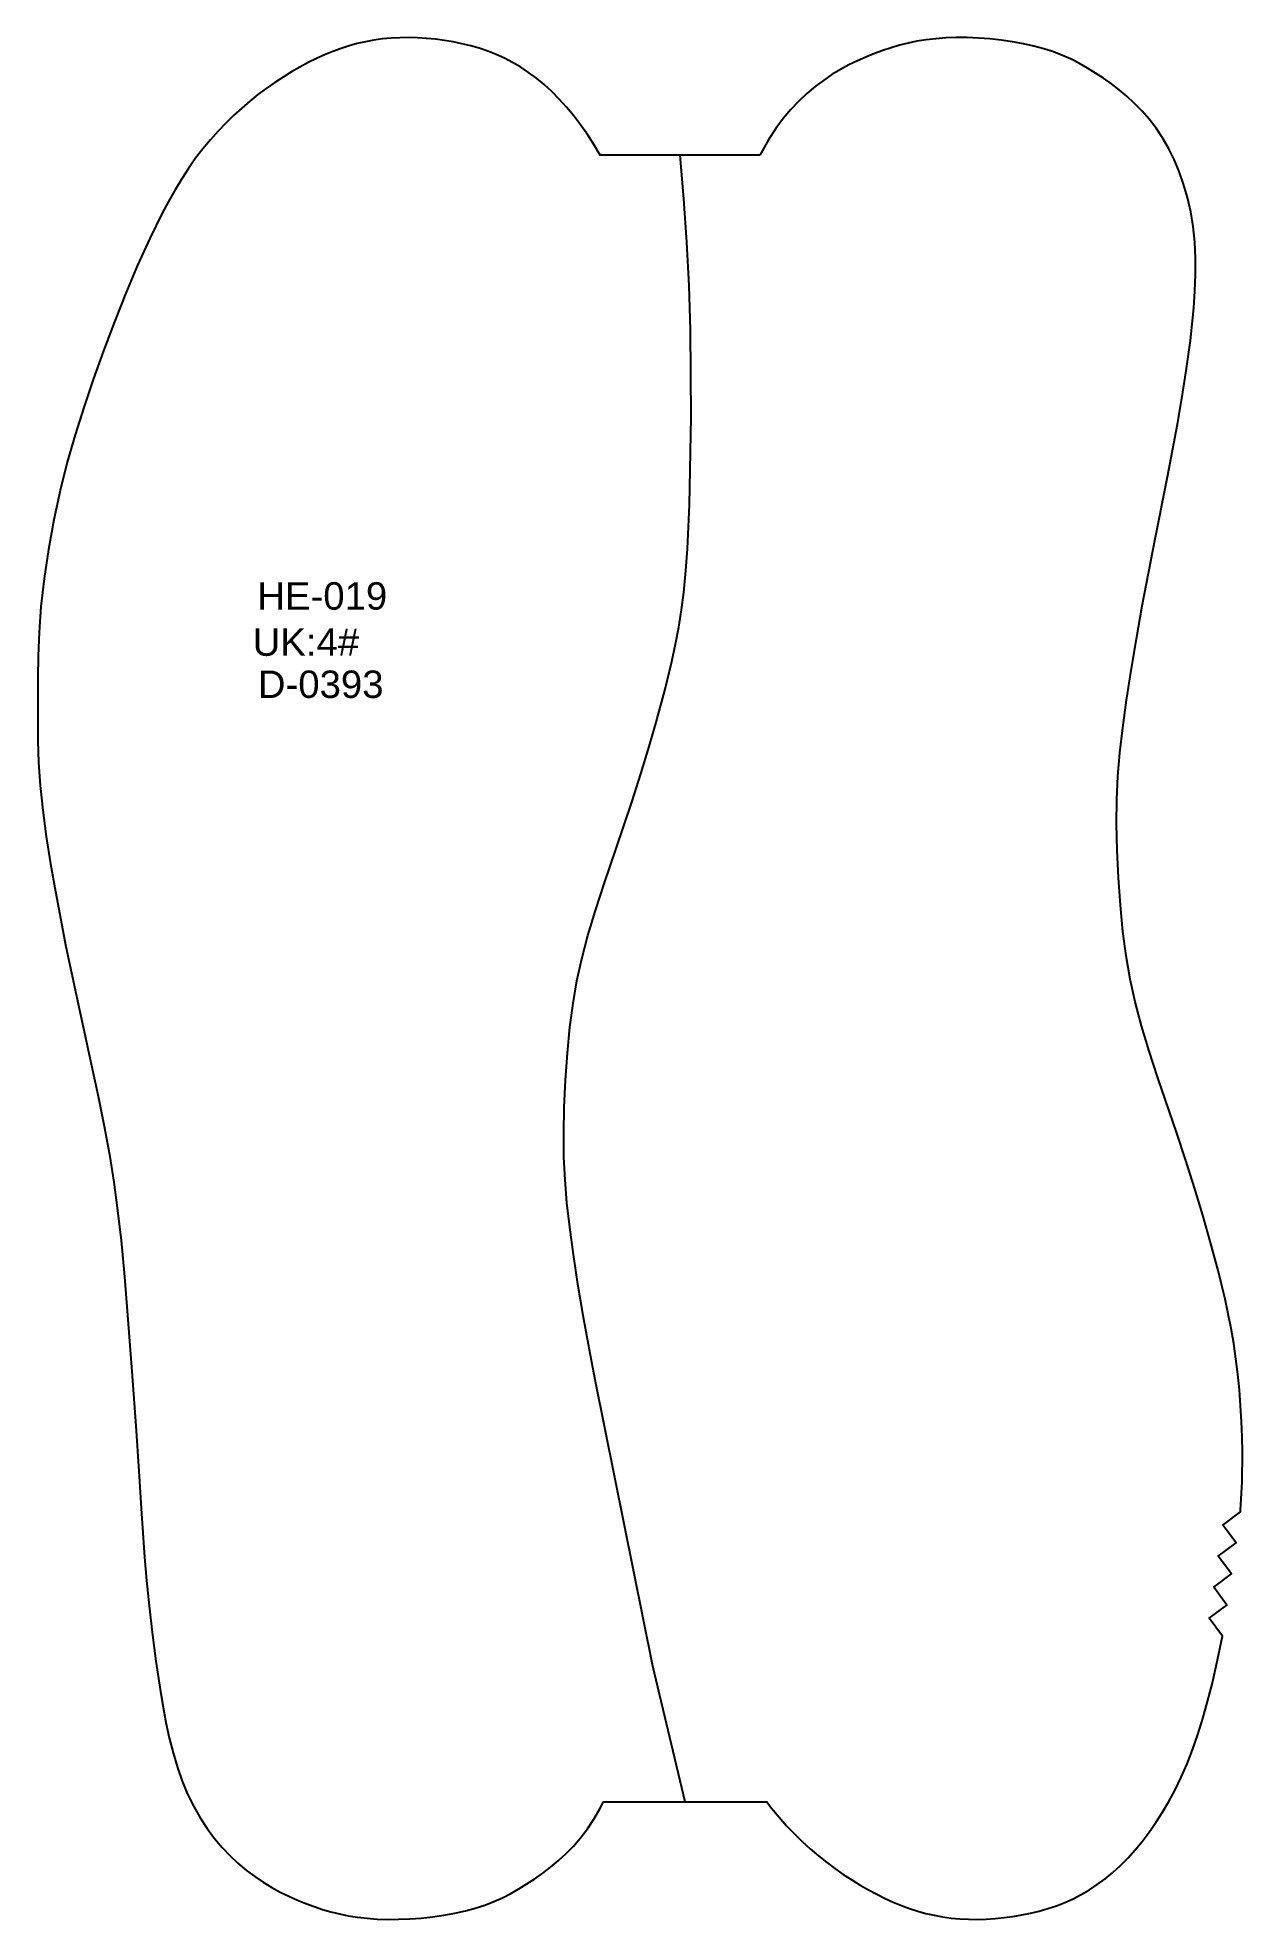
# Model space of a CAD drawing. Extents: x 0 to 4668, y 0 to 316.
# Drawn here: x 4016.4 to 4170.1, y 0 to 240.2 of the extents above; entities that cross this region are included whole.
import ezdxf

# ---------------------------------------------------------------- set-up
doc = ezdxf.new("R2010")
doc.units = 0
doc.layers.add('1', color=7, linetype='CONTINUOUS')
doc.layers.add('DEFAULT', color=7, linetype='CONTINUOUS')
doc.styles.add('ARIAL_REGULAR', font='arial.ttf')

msp = doc.modelspace()

# ---------------------------------------------------------------- texts
at = {"layer": '1', "color": 1, "style": 'ARIAL_REGULAR'}
for s, p in [('HE-019', (4044.42, 167.15)), ('UK:4#', (4043.83, 161.26)), ('D-0393', (4044.49, 155.88))]:
    msp.add_text(s, height=3.5, dxfattribs=at).set_placement(p)

# ---------------------------------------------------------------- linework, layer by layer
at = {"layer": 'DEFAULT', "color": 5}
msp.add_lwpolyline([(4108.54, 225.15), (4088.15, 225.15), (4087.36, 226.5), (4086.52, 227.81), (4085.65, 229.04), (4084.76, 230.2), (4083.85, 231.3), (4082.92, 232.32), (4081.98, 233.28), (4081.01, 234.16), (4080.03, 234.98), (4079.03, 235.72), (4078.02, 236.39), (4076.99, 237), (4075.95, 237.53), (4074.89, 238.01), (4073.82, 238.42), (4072.74, 238.79), (4071.64, 239.1), (4070.53, 239.37), (4069.41, 239.6), (4068.28, 239.79), (4067.14, 239.94), (4066, 240.05), (4064.86, 240.12), (4063.72, 240.15), (4062.6, 240.14), (4061.48, 240.08), (4060.38, 239.98), (4059.3, 239.83), (4058.23, 239.63), (4057.18, 239.39), (4056.14, 239.1), (4055.1, 238.76), (4054.06, 238.38), (4053.01, 237.95), (4051.97, 237.48), (4050.91, 236.96), (4049.84, 236.39), (4048.78, 235.78), (4047.71, 235.12), (4046.64, 234.42), (4045.57, 233.67), (4044.51, 232.88), (4043.46, 232.04), (4042.43, 231.15), (4041.4, 230.22), (4040.4, 229.24), (4039.41, 228.2), (4038.44, 227.11), (4037.49, 225.96), (4036.56, 224.75), (4035.66, 223.47), (4034.78, 222.13), (4033.93, 220.73), (4033.1, 219.26), (4032.28, 217.74), (4030.7, 214.53), (4029.16, 211.12), (4027.66, 207.54), (4026.19, 203.87), (4024.8, 200.17), (4023.48, 196.52), (4022.28, 192.97), (4021.18, 189.48), (4020.18, 185.97), (4019.27, 182.37), (4018.47, 178.63), (4017.79, 174.84), (4017.23, 171.12), (4016.83, 167.57), (4016.58, 164.29), (4016.46, 161.25), (4016.42, 158.4), (4016.41, 155.69), (4016.41, 153.04), (4016.43, 150.39), (4016.52, 147.64), (4016.71, 144.72), (4017.05, 141.55), (4017.51, 138.2), (4018.06, 134.72), (4018.67, 131.2), (4020.02, 124.17), (4021.56, 116.83), (4023.28, 108.98), (4024.12, 105.04), (4024.89, 101.23), (4025.55, 97.61), (4026.12, 94.08), (4026.61, 90.47), (4027.04, 86.64), (4027.43, 82.5), (4027.79, 78.2), (4028.41, 69.91), (4028.92, 63), (4029.33, 57.18), (4029.65, 51.79), (4030.04, 46.23), (4030.3, 43.23), (4030.63, 40.03), (4031.03, 36.61), (4031.5, 32.96), (4032.07, 29.08), (4032.4, 27.1), (4032.77, 25.11), (4033.2, 23.16), (4033.68, 21.24), (4034.23, 19.39), (4034.85, 17.62), (4035.54, 15.96), (4036.31, 14.4), (4037.14, 12.94), (4038.03, 11.59), (4038.97, 10.33), (4039.94, 9.17), (4040.96, 8.11), (4041.99, 7.14), (4043.04, 6.25), (4044.11, 5.45), (4045.19, 4.73), (4046.27, 4.07), (4047.36, 3.48), (4048.45, 2.95), (4049.53, 2.47), (4050.6, 2.04), (4051.67, 1.64), (4052.74, 1.28), (4053.81, 0.97), (4054.91, 0.69), (4056.03, 0.46), (4057.2, 0.27), (4058.42, 0.14), (4059.7, 0.04), (4061.04, 0), (4062.45, 0.01), (4063.88, 0.06), (4065.34, 0.16), (4066.79, 0.32), (4068.22, 0.52), (4069.62, 0.77), (4070.96, 1.07), (4072.23, 1.42), (4073.43, 1.82), (4074.59, 2.27), (4075.69, 2.76), (4076.76, 3.3), (4077.8, 3.89), (4078.82, 4.52), (4079.83, 5.19), (4080.84, 5.91), (4081.84, 6.68), (4082.83, 7.5), (4083.8, 8.4), (4084.74, 9.36), (4085.66, 10.41), (4086.53, 11.54), (4087.35, 12.78), (4088.12, 14.11), (4088.56, 15), (4109.4, 15), (4110.02, 14.2), (4110.97, 13.04), (4111.94, 11.95), (4112.93, 10.92), (4113.93, 9.93), (4114.96, 9), (4115.99, 8.12), (4117.04, 7.28), (4118.1, 6.48), (4119.17, 5.74), (4120.24, 5.03), (4121.31, 4.38), (4122.37, 3.76), (4123.44, 3.2), (4124.5, 2.68), (4125.54, 2.2), (4126.59, 1.77), (4127.62, 1.39), (4128.66, 1.05), (4129.71, 0.76), (4130.76, 0.52), (4131.83, 0.32), (4132.91, 0.17), (4134.01, 0.07), (4135.13, 0.01), (4136.25, 0), (4137.39, 0.03), (4138.53, 0.1), (4139.67, 0.22), (4140.81, 0.37), (4141.94, 0.56), (4143.06, 0.79), (4144.17, 1.05), (4145.26, 1.37), (4146.35, 1.73), (4147.42, 2.15), (4148.48, 2.62), (4149.52, 3.16), (4150.55, 3.76), (4151.56, 4.43), (4152.56, 5.18), (4153.54, 5.99), (4154.51, 6.88), (4155.45, 7.83), (4156.38, 8.86), (4157.29, 9.95), (4158.18, 11.11), (4159.04, 12.35), (4159.89, 13.66), (4160.71, 15.05), (4161.51, 16.54), (4162.27, 18.13), (4163.01, 19.83), (4163.72, 21.64), (4164.39, 23.58), (4165.03, 25.64), (4165.63, 27.8), (4166.2, 30.03), (4166.72, 32.3), (4167.52, 36.16), (4165.83, 38.43), (4168.1, 40.12), (4166.41, 42.39), (4168.68, 44.08), (4166.99, 46.34), (4169.26, 48.04), (4167.56, 50.3), (4169.83, 51.99), (4169.85, 52.22), (4170.03, 55.82), (4170.07, 59.61), (4170.03, 61.57), (4169.96, 63.56), (4169.84, 65.56), (4169.69, 67.57), (4169.49, 69.57), (4169.24, 71.54), (4168.96, 73.49), (4168.63, 75.41), (4168.26, 77.29), (4167.86, 79.16), (4166.98, 82.81), (4166.02, 86.38), (4165.01, 89.89), (4163.95, 93.36), (4162.85, 96.83), (4161.69, 100.33), (4159.3, 107.38), (4158.19, 110.81), (4157.2, 114.05), (4156.4, 117.09), (4155.76, 120.01), (4155.25, 122.96), (4154.84, 126.07), (4154.52, 129.43), (4154.27, 132.94), (4154.1, 136.45), (4154.03, 139.81), (4154.06, 142.92), (4154.2, 145.89), (4154.45, 148.89), (4154.81, 152.08), (4155.29, 155.59), (4155.87, 159.39), (4156.55, 163.42), (4157.3, 167.62), (4158.95, 176.18), (4160.53, 184.1), (4161.81, 190.82), (4162.36, 194.09), (4162.91, 197.61), (4163.44, 201.51), (4163.68, 203.57), (4163.87, 205.68), (4164.02, 207.81), (4164.09, 209.93), (4164.09, 212.02), (4163.99, 214.07), (4163.79, 216.03), (4163.48, 217.92), (4163.07, 219.73), (4162.58, 221.44), (4162.01, 223.07), (4161.37, 224.61), (4160.65, 226.04), (4159.88, 227.38), (4159.06, 228.61), (4158.18, 229.74), (4157.27, 230.79), (4156.33, 231.76), (4155.36, 232.65), (4154.37, 233.48), (4153.37, 234.24), (4152.36, 234.96), (4151.35, 235.63), (4150.33, 236.26), (4149.29, 236.85), (4148.22, 237.39), (4147.11, 237.88), (4145.96, 238.33), (4144.76, 238.73), (4143.49, 239.08), (4142.15, 239.38), (4140.75, 239.63), (4139.32, 239.84), (4137.86, 239.99), (4136.41, 240.09), (4134.97, 240.15), (4133.57, 240.15), (4132.23, 240.11), (4130.95, 240.02), (4129.73, 239.88), (4128.56, 239.69), (4127.44, 239.46), (4126.34, 239.19), (4125.27, 238.87), (4124.2, 238.52), (4123.13, 238.12), (4122.06, 237.68), (4120.98, 237.2), (4119.89, 236.67), (4118.8, 236.08), (4117.72, 235.43), (4116.64, 234.7), (4115.57, 233.9), (4114.52, 233.02), (4113.48, 232.04), (4112.47, 230.98), (4111.5, 229.82), (4110.56, 228.56), (4109.67, 227.21), (4108.84, 225.75)], close=True, dxfattribs=at)
at = {"layer": 'DEFAULT', "color": 96}
msp.add_lwpolyline([(4098.98, 15), (4094.87, 32.3), (4087.56, 68.63), (4086.74, 72.9), (4085.99, 77.07), (4085.32, 81.08), (4084.74, 84.85), (4084.27, 88.32), (4083.91, 91.46), (4083.67, 94.39), (4083.53, 97.29), (4083.5, 100.33), (4083.57, 103.63), (4083.73, 107.09), (4083.98, 110.55), (4084.3, 113.86), (4084.7, 116.89), (4085.19, 119.76), (4085.81, 122.59), (4086.6, 125.55), (4087.57, 128.75), (4088.67, 132.14), (4091.06, 139.19), (4092.22, 142.71), (4093.33, 146.2), (4094.4, 149.7), (4095.41, 153.22), (4095.42, 153.24), (4095.42, 153.26), (4096.39, 156.85), (4097.28, 160.55), (4097.75, 162.74), (4098.17, 164.93), (4098.52, 167.14), (4098.82, 169.35), (4099.1, 172.14), (4099.3, 174.93), (4099.54, 180.53), (4099.75, 191.71), (4099.66, 202.88), (4099.49, 208.46), (4099.22, 214.03), (4098.84, 219.6), (4098.35, 225.15)], dxfattribs=at)

msp.set_redraw_order([(e.dxf.handle, doc.entitydb.next_handle()) for e in msp.query("TEXT MTEXT ATTDEF DIMENSION ARC_DIMENSION")])  # texts and dimensions are drawn at this point

doc.saveas('drawing.dxf')
